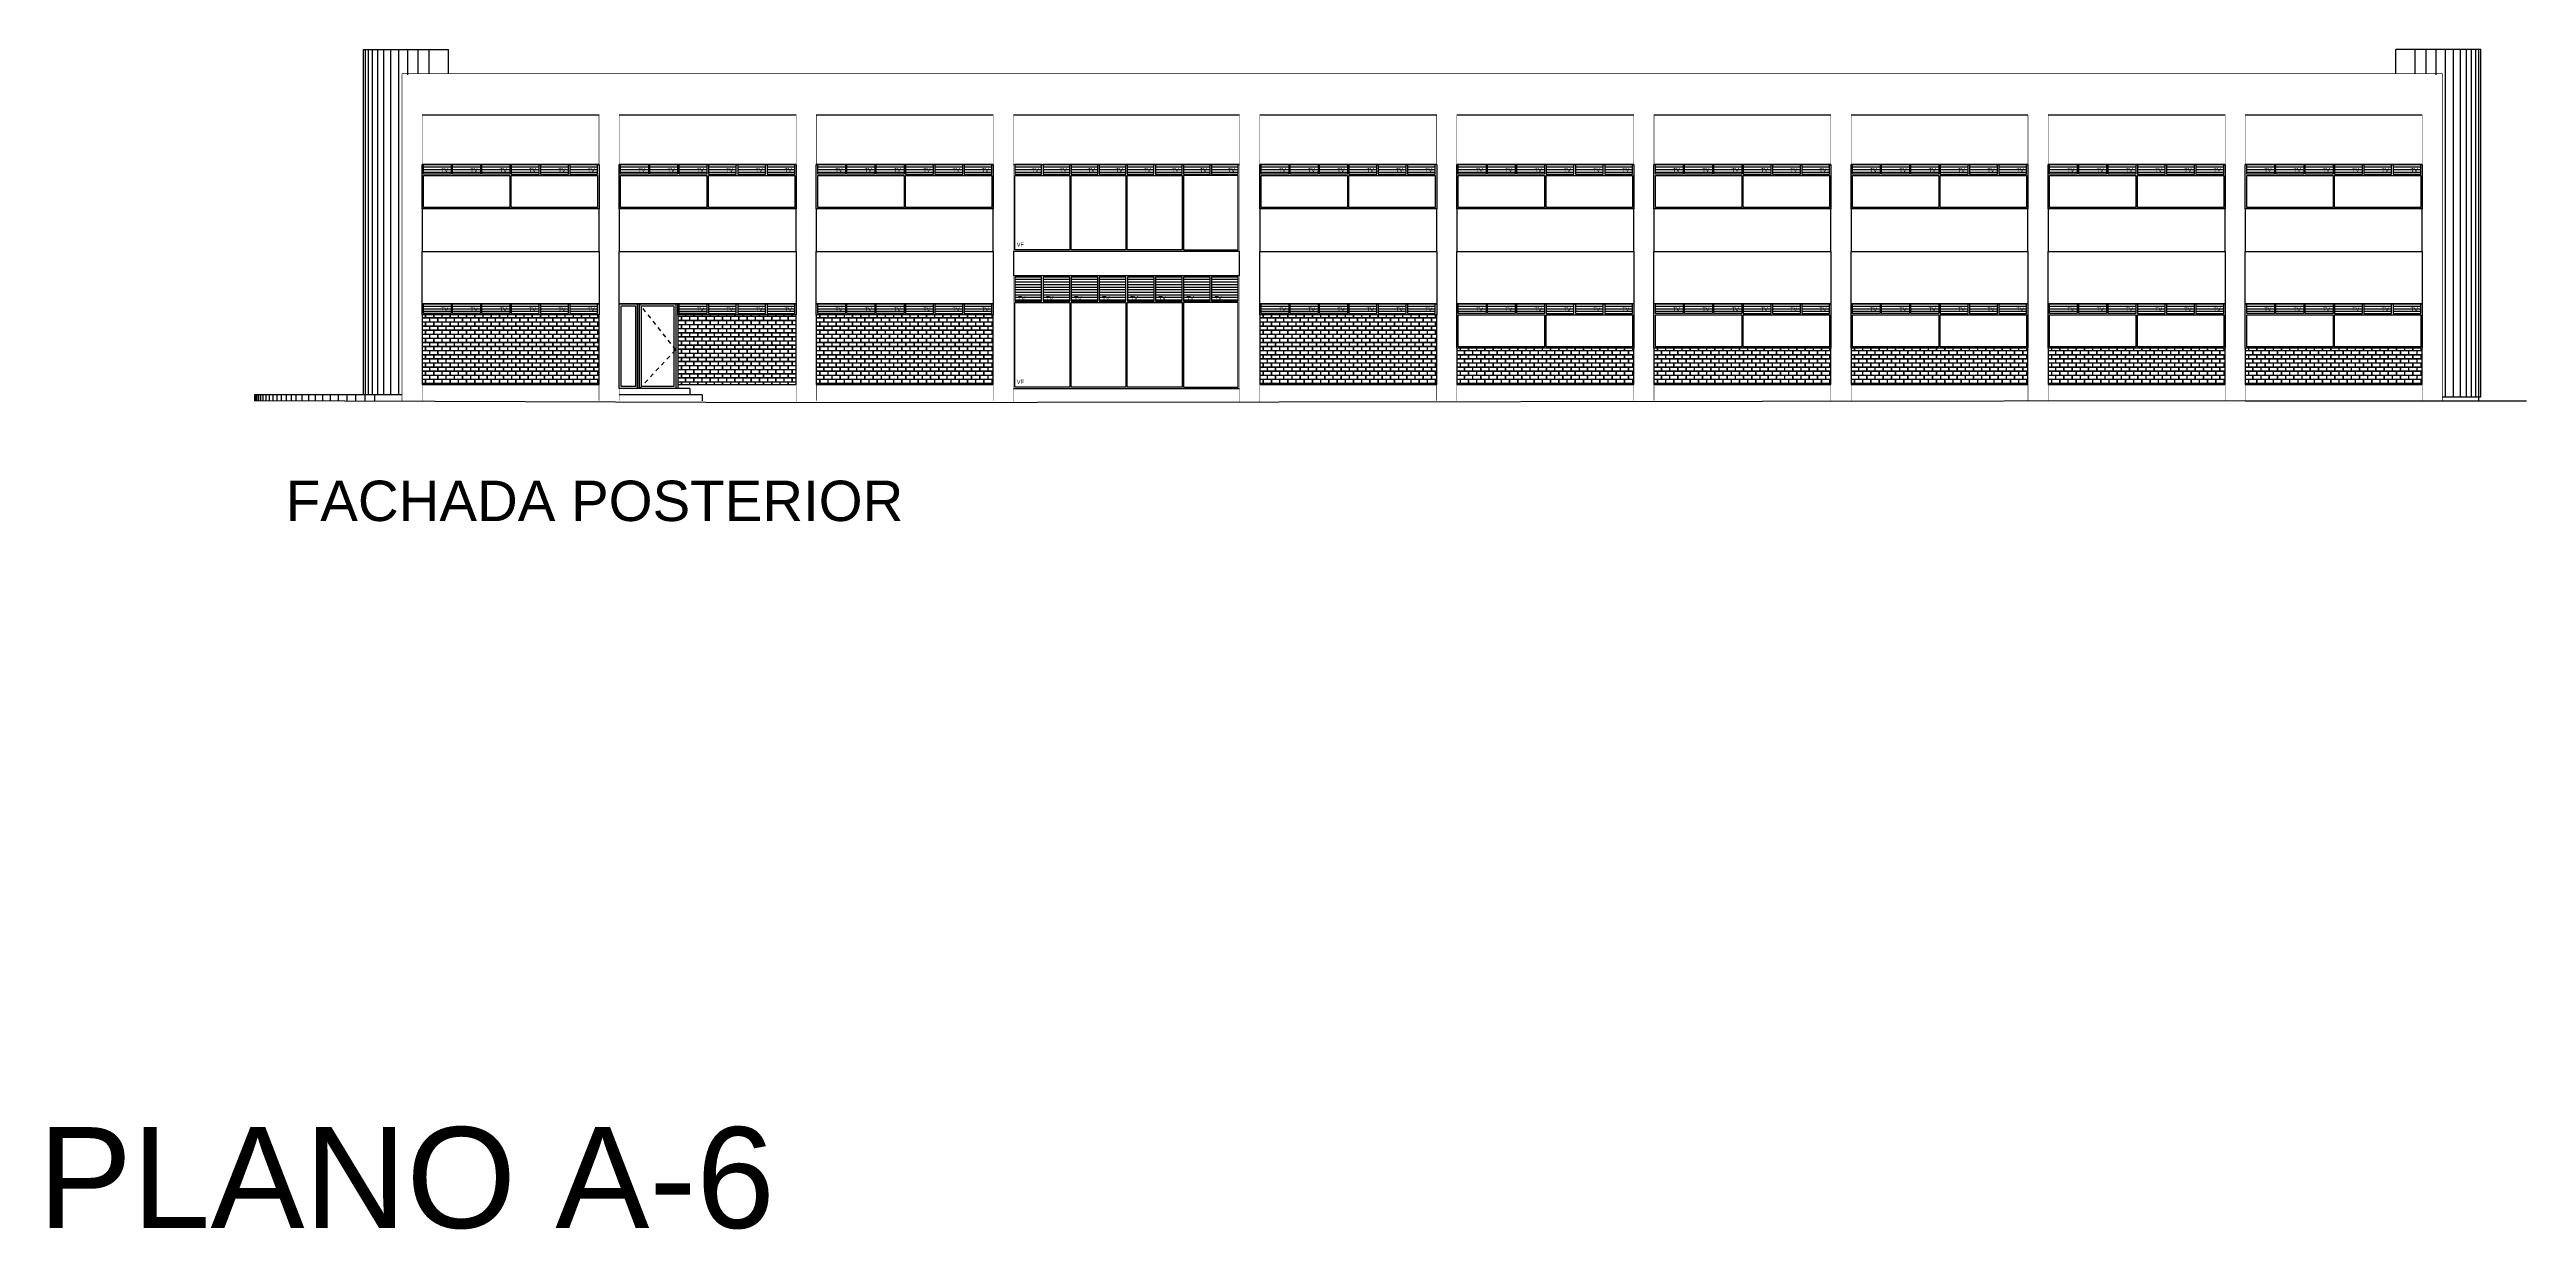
# Model space of a CAD drawing. Header units: millimetres. Extents: x 116 to 181, y 20 to 228.
# Drawn here: x 116.4 to 177.8, y 20.1 to 49.3 of the extents above; entities that cross this region are included whole.
import ezdxf

# ---------------------------------------------------------------- set-up
doc = ezdxf.new("R2010")
doc.units = ezdxf.units.MM
doc.header["$LTSCALE"] = 0.015
doc.header["$MEASUREMENT"] = 0
doc.linetypes.add('DASHED2', pattern=[9.525, 6.35, -3.175])
for name, color, linetype in [('CANCELERIA', 7, 'Continuous'), ('EJES', 7, 'Continuous'), ('MURO_COMUN', 7, 'Continuous'), ('MURO_TABIQUE_EXT', 7, 'Continuous'), ('PISOS', 7, 'Continuous'), ('TEXTO', 7, 'Continuous')]:
    doc.layers.add(name, color=color, linetype=linetype)
doc.styles.get("Standard").update_dxf_attribs({"font": 'arial.ttf'})
doc.styles.add('style1', font='swiss.ttf')

msp = doc.modelspace()

# ---------------------------------------------------------------- hatches: boundary and pattern name
at = {"layer": 'CANCELERIA', "linetype": 'Continuous'}
h = msp.add_hatch(dxfattribs=at)
h.set_pattern_fill('ANSI31', color=5, scale=0.02, angle=135, style=0)
h.set_pattern_definition([(7e-15, (255.685336, -23.412654), (7e-18, -0.0635), [])])
h.paths.add_polyline_path([(129.9977, 46.1957), (129.9977, 46.4307), (129.3118, 46.4307), (129.3118, 46.1957)])
h.paths.add_polyline_path([(129.2768, 46.1957), (129.2768, 46.4307), (128.586, 46.4307), (128.586, 46.1957)])
h.paths.add_polyline_path([(128.551, 46.1957), (128.551, 46.4307), (127.8602, 46.4307), (127.8602, 46.1957)])
h.paths.add_polyline_path([(127.8252, 46.1957), (127.8252, 46.4307), (127.1343, 46.4307), (127.1343, 46.1957)])
h.paths.add_polyline_path([(127.0993, 46.1957), (127.0993, 46.4307), (126.4085, 46.4307), (126.4085, 46.1957)])
h.paths.add_polyline_path([(125.6877, 46.4307), (125.6877, 46.1957), (126.3735, 46.1957), (126.3735, 46.4307)])
h = msp.add_hatch(dxfattribs=at)
h.set_pattern_fill('ANSI31', color=5, scale=0.02, angle=135, style=0)
h.set_pattern_definition([(7e-15, (260.565336, -23.412654), (7e-18, -0.0635), [])])
h.paths.add_polyline_path([(134.8777, 46.1957), (134.8777, 46.4307), (134.1918, 46.4307), (134.1918, 46.1957)])
h.paths.add_polyline_path([(134.1568, 46.1957), (134.1568, 46.4307), (133.466, 46.4307), (133.466, 46.1957)])
h.paths.add_polyline_path([(133.431, 46.1957), (133.431, 46.4307), (132.7402, 46.4307), (132.7402, 46.1957)])
h.paths.add_polyline_path([(132.7052, 46.1957), (132.7052, 46.4307), (132.0143, 46.4307), (132.0143, 46.1957)])
h.paths.add_polyline_path([(131.9793, 46.1957), (131.9793, 46.4307), (131.2885, 46.4307), (131.2885, 46.1957)])
h.paths.add_polyline_path([(130.5677, 46.4307), (130.5677, 46.1957), (131.2535, 46.1957), (131.2535, 46.4307)])
h = msp.add_hatch(dxfattribs=at)
h.set_pattern_fill('ANSI31', color=5, scale=0.02, angle=135, style=0)
h.set_pattern_definition([(7e-15, (265.445336, -23.412654), (7e-18, -0.0635), [])])
h.paths.add_polyline_path([(139.7577, 46.1957), (139.7577, 46.4307), (139.0718, 46.4307), (139.0718, 46.1957)])
h.paths.add_polyline_path([(139.0368, 46.1957), (139.0368, 46.4307), (138.346, 46.4307), (138.346, 46.1957)])
h.paths.add_polyline_path([(138.311, 46.1957), (138.311, 46.4307), (137.6202, 46.4307), (137.6202, 46.1957)])
h.paths.add_polyline_path([(137.5852, 46.1957), (137.5852, 46.4307), (136.8943, 46.4307), (136.8943, 46.1957)])
h.paths.add_polyline_path([(136.8593, 46.1957), (136.8593, 46.4307), (136.1685, 46.4307), (136.1685, 46.1957)])
h.paths.add_polyline_path([(135.4477, 46.4307), (135.4477, 46.1957), (136.1335, 46.1957), (136.1335, 46.4307)])
h = msp.add_hatch(dxfattribs=at)
h.set_pattern_fill('ANSI31', color=5, scale=0.02, angle=135, style=0)
h.set_pattern_definition([(7e-15, (276.425336, -23.412654), (7e-18, -0.0635), [])])
h.paths.add_polyline_path([(150.7377, 46.1957), (150.7377, 46.4307), (150.0518, 46.4307), (150.0518, 46.1957)])
h.paths.add_polyline_path([(150.0168, 46.1957), (150.0168, 46.4307), (149.326, 46.4307), (149.326, 46.1957)])
h.paths.add_polyline_path([(149.291, 46.1957), (149.291, 46.4307), (148.6002, 46.4307), (148.6002, 46.1957)])
h.paths.add_polyline_path([(148.5652, 46.1957), (148.5652, 46.4307), (147.8743, 46.4307), (147.8743, 46.1957)])
h.paths.add_polyline_path([(147.8393, 46.1957), (147.8393, 46.4307), (147.1485, 46.4307), (147.1485, 46.1957)])
h.paths.add_polyline_path([(146.4277, 46.4307), (146.4277, 46.1957), (147.1135, 46.1957), (147.1135, 46.4307)])
h = msp.add_hatch(dxfattribs=at)
h.set_pattern_fill('ANSI31', color=5, scale=0.02, angle=135, style=0)
h.set_pattern_definition([(7e-15, (281.305336, -23.412654), (7e-18, -0.0635), [])])
h.paths.add_polyline_path([(155.6177, 46.1957), (155.6177, 46.4307), (154.9318, 46.4307), (154.9318, 46.1957)])
h.paths.add_polyline_path([(154.8968, 46.1957), (154.8968, 46.4307), (154.206, 46.4307), (154.206, 46.1957)])
h.paths.add_polyline_path([(154.171, 46.1957), (154.171, 46.4307), (153.4802, 46.4307), (153.4802, 46.1957)])
h.paths.add_polyline_path([(153.4452, 46.1957), (153.4452, 46.4307), (152.7543, 46.4307), (152.7543, 46.1957)])
h.paths.add_polyline_path([(152.7193, 46.1957), (152.7193, 46.4307), (152.0285, 46.4307), (152.0285, 46.1957)])
h.paths.add_polyline_path([(151.3077, 46.4307), (151.3077, 46.1957), (151.9935, 46.1957), (151.9935, 46.4307)])
h = msp.add_hatch(dxfattribs=at)
h.set_pattern_fill('ANSI31', color=5, scale=0.02, angle=135, style=0)
h.set_pattern_definition([(7e-15, (286.185336, -23.412654), (7e-18, -0.0635), [])])
h.paths.add_polyline_path([(160.4977, 46.1957), (160.4977, 46.4307), (159.8118, 46.4307), (159.8118, 46.1957)])
h.paths.add_polyline_path([(159.7768, 46.1957), (159.7768, 46.4307), (159.086, 46.4307), (159.086, 46.1957)])
h.paths.add_polyline_path([(159.051, 46.1957), (159.051, 46.4307), (158.3602, 46.4307), (158.3602, 46.1957)])
h.paths.add_polyline_path([(158.3252, 46.1957), (158.3252, 46.4307), (157.6343, 46.4307), (157.6343, 46.1957)])
h.paths.add_polyline_path([(157.5993, 46.1957), (157.5993, 46.4307), (156.9085, 46.4307), (156.9085, 46.1957)])
h.paths.add_polyline_path([(156.1877, 46.4307), (156.1877, 46.1957), (156.8735, 46.1957), (156.8735, 46.4307)])
h = msp.add_hatch(dxfattribs=at)
h.set_pattern_fill('ANSI31', color=5, scale=0.02, angle=135, style=0)
h.set_pattern_definition([(7e-15, (291.065336, -23.412654), (7e-18, -0.0635), [])])
h.paths.add_polyline_path([(165.3777, 46.1957), (165.3777, 46.4307), (164.6918, 46.4307), (164.6918, 46.1957)])
h.paths.add_polyline_path([(164.6568, 46.1957), (164.6568, 46.4307), (163.966, 46.4307), (163.966, 46.1957)])
h.paths.add_polyline_path([(163.931, 46.1957), (163.931, 46.4307), (163.2402, 46.4307), (163.2402, 46.1957)])
h.paths.add_polyline_path([(163.2052, 46.1957), (163.2052, 46.4307), (162.5143, 46.4307), (162.5143, 46.1957)])
h.paths.add_polyline_path([(162.4793, 46.1957), (162.4793, 46.4307), (161.7885, 46.4307), (161.7885, 46.1957)])
h.paths.add_polyline_path([(161.0677, 46.4307), (161.0677, 46.1957), (161.7535, 46.1957), (161.7535, 46.4307)])
h = msp.add_hatch(dxfattribs=at)
h.set_pattern_fill('ANSI31', color=5, scale=0.02, angle=135, style=0)
h.set_pattern_definition([(7e-15, (295.945336, -23.412654), (7e-18, -0.0635), [])])
h.paths.add_polyline_path([(170.2577, 46.1957), (170.2577, 46.4307), (169.5718, 46.4307), (169.5718, 46.1957)])
h.paths.add_polyline_path([(169.5368, 46.1957), (169.5368, 46.4307), (168.846, 46.4307), (168.846, 46.1957)])
h.paths.add_polyline_path([(168.811, 46.1957), (168.811, 46.4307), (168.1202, 46.4307), (168.1202, 46.1957)])
h.paths.add_polyline_path([(168.0852, 46.1957), (168.0852, 46.4307), (167.3943, 46.4307), (167.3943, 46.1957)])
h.paths.add_polyline_path([(167.3593, 46.1957), (167.3593, 46.4307), (166.6685, 46.4307), (166.6685, 46.1957)])
h.paths.add_polyline_path([(165.9477, 46.4307), (165.9477, 46.1957), (166.6335, 46.1957), (166.6335, 46.4307)])
h = msp.add_hatch(dxfattribs=at)
h.set_pattern_fill('ANSI31', color=5, scale=0.02, angle=135, style=0)
h.set_pattern_definition([(7e-15, (300.825336, -23.412654), (7e-18, -0.0635), [])])
h.paths.add_polyline_path([(175.1377, 46.1957), (175.1377, 46.4307), (174.4518, 46.4307), (174.4518, 46.1957)])
h.paths.add_polyline_path([(174.4168, 46.1957), (174.4168, 46.4307), (173.726, 46.4307), (173.726, 46.1957)])
h.paths.add_polyline_path([(173.691, 46.1957), (173.691, 46.4307), (173.0002, 46.4307), (173.0002, 46.1957)])
h.paths.add_polyline_path([(172.9652, 46.1957), (172.9652, 46.4307), (172.2743, 46.4307), (172.2743, 46.1957)])
h.paths.add_polyline_path([(172.2393, 46.1957), (172.2393, 46.4307), (171.5485, 46.4307), (171.5485, 46.1957)])
h.paths.add_polyline_path([(170.8277, 46.4307), (170.8277, 46.1957), (171.5135, 46.1957), (171.5135, 46.4307)])
h = msp.add_hatch(dxfattribs=at)
h.set_pattern_fill('ANSI31', color=5, scale=0.02, angle=135, style=0)
h.set_pattern_definition([(7e-15, (255.685336, -26.862654), (7e-18, -0.0635), [])])
h.paths.add_polyline_path([(129.9977, 42.7457), (129.9977, 42.9807), (129.3118, 42.9807), (129.3118, 42.7457)])
h.paths.add_polyline_path([(129.2768, 42.7457), (129.2768, 42.9807), (128.586, 42.9807), (128.586, 42.7457)])
h.paths.add_polyline_path([(128.551, 42.7457), (128.551, 42.9807), (127.8602, 42.9807), (127.8602, 42.7457)])
h.paths.add_polyline_path([(127.8252, 42.7457), (127.8252, 42.9807), (127.1343, 42.9807), (127.1343, 42.7457)])
h.paths.add_polyline_path([(127.0993, 42.7457), (127.0993, 42.9807), (126.4085, 42.9807), (126.4085, 42.7457)])
h.paths.add_polyline_path([(125.6877, 42.9807), (125.6877, 42.7457), (126.3735, 42.7457), (126.3735, 42.9807)])
h = msp.add_hatch(dxfattribs=at)
h.set_pattern_fill('ANSI31', color=5, scale=0.02, angle=135, style=0)
h.set_pattern_definition([(7e-15, (265.445336, -26.862654), (7e-18, -0.0635), [])])
h.paths.add_polyline_path([(139.7577, 42.7457), (139.7577, 42.9807), (139.0718, 42.9807), (139.0718, 42.7457)])
h.paths.add_polyline_path([(139.0368, 42.7457), (139.0368, 42.9807), (138.346, 42.9807), (138.346, 42.7457)])
h.paths.add_polyline_path([(138.311, 42.7457), (138.311, 42.9807), (137.6202, 42.9807), (137.6202, 42.7457)])
h.paths.add_polyline_path([(137.5852, 42.7457), (137.5852, 42.9807), (136.8943, 42.9807), (136.8943, 42.7457)])
h.paths.add_polyline_path([(136.8593, 42.7457), (136.8593, 42.9807), (136.1685, 42.9807), (136.1685, 42.7457)])
h.paths.add_polyline_path([(135.4477, 42.9807), (135.4477, 42.7457), (136.1335, 42.7457), (136.1335, 42.9807)])
h = msp.add_hatch(dxfattribs=at)
h.set_pattern_fill('ANSI31', color=5, scale=0.02, angle=135, style=0)
h.set_pattern_definition([(7e-15, (276.425336, -26.862654), (7e-18, -0.0635), [])])
h.paths.add_polyline_path([(150.7377, 42.7457), (150.7377, 42.9807), (150.0518, 42.9807), (150.0518, 42.7457)])
h.paths.add_polyline_path([(150.0168, 42.7457), (150.0168, 42.9807), (149.326, 42.9807), (149.326, 42.7457)])
h.paths.add_polyline_path([(149.291, 42.7457), (149.291, 42.9807), (148.6002, 42.9807), (148.6002, 42.7457)])
h.paths.add_polyline_path([(148.5652, 42.7457), (148.5652, 42.9807), (147.8743, 42.9807), (147.8743, 42.7457)])
h.paths.add_polyline_path([(147.8393, 42.7457), (147.8393, 42.9807), (147.1485, 42.9807), (147.1485, 42.7457)])
h.paths.add_polyline_path([(146.4277, 42.9807), (146.4277, 42.7457), (147.1135, 42.7457), (147.1135, 42.9807)])
h = msp.add_hatch(dxfattribs=at)
h.set_pattern_fill('ANSI31', color=5, scale=0.02, angle=135, style=0)
h.set_pattern_definition([(7e-15, (281.305336, -26.862654), (7e-18, -0.0635), [])])
h.paths.add_polyline_path([(155.6177, 42.7457), (155.6177, 42.9807), (154.9318, 42.9807), (154.9318, 42.7457)])
h.paths.add_polyline_path([(154.8968, 42.7457), (154.8968, 42.9807), (154.206, 42.9807), (154.206, 42.7457)])
h.paths.add_polyline_path([(154.171, 42.7457), (154.171, 42.9807), (153.4802, 42.9807), (153.4802, 42.7457)])
h.paths.add_polyline_path([(153.4452, 42.7457), (153.4452, 42.9807), (152.7543, 42.9807), (152.7543, 42.7457)])
h.paths.add_polyline_path([(152.7193, 42.7457), (152.7193, 42.9807), (152.0285, 42.9807), (152.0285, 42.7457)])
h.paths.add_polyline_path([(151.3077, 42.9807), (151.3077, 42.7457), (151.9935, 42.7457), (151.9935, 42.9807)])
h = msp.add_hatch(dxfattribs=at)
h.set_pattern_fill('ANSI31', color=5, scale=0.02, angle=135, style=0)
h.set_pattern_definition([(7e-15, (286.185336, -26.862654), (7e-18, -0.0635), [])])
h.paths.add_polyline_path([(160.4977, 42.7457), (160.4977, 42.9807), (159.8118, 42.9807), (159.8118, 42.7457)])
h.paths.add_polyline_path([(159.7768, 42.7457), (159.7768, 42.9807), (159.086, 42.9807), (159.086, 42.7457)])
h.paths.add_polyline_path([(159.051, 42.7457), (159.051, 42.9807), (158.3602, 42.9807), (158.3602, 42.7457)])
h.paths.add_polyline_path([(158.3252, 42.7457), (158.3252, 42.9807), (157.6343, 42.9807), (157.6343, 42.7457)])
h.paths.add_polyline_path([(157.5993, 42.7457), (157.5993, 42.9807), (156.9085, 42.9807), (156.9085, 42.7457)])
h.paths.add_polyline_path([(156.1877, 42.9807), (156.1877, 42.7457), (156.8735, 42.7457), (156.8735, 42.9807)])
h = msp.add_hatch(dxfattribs=at)
h.set_pattern_fill('ANSI31', color=5, scale=0.02, angle=135, style=0)
h.set_pattern_definition([(7e-15, (291.065336, -26.862654), (7e-18, -0.0635), [])])
h.paths.add_polyline_path([(165.3777, 42.7457), (165.3777, 42.9807), (164.6918, 42.9807), (164.6918, 42.7457)])
h.paths.add_polyline_path([(164.6568, 42.7457), (164.6568, 42.9807), (163.966, 42.9807), (163.966, 42.7457)])
h.paths.add_polyline_path([(163.931, 42.7457), (163.931, 42.9807), (163.2402, 42.9807), (163.2402, 42.7457)])
h.paths.add_polyline_path([(163.2052, 42.7457), (163.2052, 42.9807), (162.5143, 42.9807), (162.5143, 42.7457)])
h.paths.add_polyline_path([(162.4793, 42.7457), (162.4793, 42.9807), (161.7885, 42.9807), (161.7885, 42.7457)])
h.paths.add_polyline_path([(161.0677, 42.9807), (161.0677, 42.7457), (161.7535, 42.7457), (161.7535, 42.9807)])
h = msp.add_hatch(dxfattribs=at)
h.set_pattern_fill('ANSI31', color=5, scale=0.02, angle=135, style=0)
h.set_pattern_definition([(7e-15, (295.945336, -26.862654), (7e-18, -0.0635), [])])
h.paths.add_polyline_path([(170.2577, 42.7457), (170.2577, 42.9807), (169.5718, 42.9807), (169.5718, 42.7457)])
h.paths.add_polyline_path([(169.5368, 42.7457), (169.5368, 42.9807), (168.846, 42.9807), (168.846, 42.7457)])
h.paths.add_polyline_path([(168.811, 42.7457), (168.811, 42.9807), (168.1202, 42.9807), (168.1202, 42.7457)])
h.paths.add_polyline_path([(168.0852, 42.7457), (168.0852, 42.9807), (167.3943, 42.9807), (167.3943, 42.7457)])
h.paths.add_polyline_path([(167.3593, 42.7457), (167.3593, 42.9807), (166.6685, 42.9807), (166.6685, 42.7457)])
h.paths.add_polyline_path([(165.9477, 42.9807), (165.9477, 42.7457), (166.6335, 42.7457), (166.6335, 42.9807)])
h = msp.add_hatch(dxfattribs=at)
h.set_pattern_fill('ANSI31', color=5, scale=0.02, angle=135, style=0)
h.set_pattern_definition([(7e-15, (300.825336, -26.862654), (7e-18, -0.0635), [])])
h.paths.add_polyline_path([(175.1377, 42.7457), (175.1377, 42.9807), (174.4518, 42.9807), (174.4518, 42.7457)])
h.paths.add_polyline_path([(174.4168, 42.7457), (174.4168, 42.9807), (173.726, 42.9807), (173.726, 42.7457)])
h.paths.add_polyline_path([(173.691, 42.7457), (173.691, 42.9807), (173.0002, 42.9807), (173.0002, 42.7457)])
h.paths.add_polyline_path([(172.9652, 42.7457), (172.9652, 42.9807), (172.2743, 42.9807), (172.2743, 42.7457)])
h.paths.add_polyline_path([(172.2393, 42.7457), (172.2393, 42.9807), (171.5485, 42.9807), (171.5485, 42.7457)])
h.paths.add_polyline_path([(170.8277, 42.9807), (170.8277, 42.7457), (171.5135, 42.7457), (171.5135, 42.9807)])
at = {"layer": 'MURO_TABIQUE_EXT', "linetype": 'Continuous'}
h = msp.add_hatch(dxfattribs=at)
h.set_pattern_fill('AR-B816C', color=30, scale=0.0005, style=0)
h.set_pattern_definition([(180, (255.68534, -23.41265), (-0.1016, 0.1016), [0.1984375, -0.0047625]), (180, (255.78694, -23.40789), (-0.1016, 0.1016), [0.1984375, -0.0047625]), (90, (255.68534, -23.41265), (0.1016, 0.1016), [-0.1063625, 0.0968375]), (90, (255.6901, -23.41265), (0.1016, 0.1016), [-0.1063625, 0.0968375])])
h.paths.add_polyline_path([(130.0327, 40.9807), (130.0327, 42.7107), (125.6527, 42.7107), (125.6527, 40.9807)])
h = msp.add_hatch(dxfattribs=at)
h.set_pattern_fill('AR-B816C', color=30, scale=0.0005, style=0)
h.set_pattern_definition([(0, (0, 0), (0.1016, 0.1016), [0.1984375, -0.0047625]), (0, (-0.1016, 0.00476), (0.1016, 0.1016), [0.1984375, -0.0047625]), (90, (0, 0), (-0.1016, 0.1016), [-0.1063625, 0.0968375]), (90, (-0.00476, 0), (-0.1016, 0.1016), [-0.1063625, 0.0968375])])
h.paths.add_polyline_path([(131.9827, 42.7107), (131.9827, 40.9807), (134.9127, 40.9807), (134.9127, 42.7107)])
h = msp.add_hatch(dxfattribs=at)
h.set_pattern_fill('AR-B816C', color=30, scale=0.0005, style=0)
h.set_pattern_definition([(180, (265.44534, -23.41265), (-0.1016, 0.1016), [0.1984375, -0.0047625]), (180, (265.54694, -23.40789), (-0.1016, 0.1016), [0.1984375, -0.0047625]), (90, (265.44534, -23.41265), (0.1016, 0.1016), [-0.1063625, 0.0968375]), (90, (265.4501, -23.41265), (0.1016, 0.1016), [-0.1063625, 0.0968375])])
h.paths.add_polyline_path([(139.7927, 40.9807), (139.7927, 42.7107), (135.4127, 42.7107), (135.4127, 40.9807)])
h = msp.add_hatch(dxfattribs=at)
h.set_pattern_fill('AR-B816C', color=30, scale=0.0005, style=0)
h.set_pattern_definition([(180, (276.42534, -23.41265), (-0.1016, 0.1016), [0.1984375, -0.0047625]), (180, (276.52694, -23.40789), (-0.1016, 0.1016), [0.1984375, -0.0047625]), (90, (276.42534, -23.41265), (0.1016, 0.1016), [-0.1063625, 0.0968375]), (90, (276.4301, -23.41265), (0.1016, 0.1016), [-0.1063625, 0.0968375])])
h.paths.add_polyline_path([(150.7727, 40.9807), (150.7727, 42.7107), (146.3927, 42.7107), (146.3927, 40.9807)])
h = msp.add_hatch(dxfattribs=at)
h.set_pattern_fill('AR-B816C', color=30, scale=0.0005, style=0)
h.set_pattern_definition([(180, (281.30534, -23.41265), (-0.1016, 0.1016), [0.1984375, -0.0047625]), (180, (281.40694, -23.40789), (-0.1016, 0.1016), [0.1984375, -0.0047625]), (90, (281.30534, -23.41265), (0.1016, 0.1016), [-0.1063625, 0.0968375]), (90, (281.3101, -23.41265), (0.1016, 0.1016), [-0.1063625, 0.0968375])])
h.paths.add_polyline_path([(151.2727, 41.8807), (151.2727, 40.9807), (155.6527, 40.9807), (155.6527, 41.8807)])
h = msp.add_hatch(dxfattribs=at)
h.set_pattern_fill('AR-B816C', color=30, scale=0.0005, style=0)
h.set_pattern_definition([(180, (286.18534, -23.41265), (-0.1016, 0.1016), [0.1984375, -0.0047625]), (180, (286.28694, -23.40789), (-0.1016, 0.1016), [0.1984375, -0.0047625]), (90, (286.18534, -23.41265), (0.1016, 0.1016), [-0.1063625, 0.0968375]), (90, (286.1901, -23.41265), (0.1016, 0.1016), [-0.1063625, 0.0968375])])
h.paths.add_polyline_path([(156.1527, 41.8807), (156.1527, 40.9807), (160.5327, 40.9807), (160.5327, 41.8807)])
h = msp.add_hatch(dxfattribs=at)
h.set_pattern_fill('AR-B816C', color=30, scale=0.0005, style=0)
h.set_pattern_definition([(180, (291.06534, -23.41265), (-0.1016, 0.1016), [0.1984375, -0.0047625]), (180, (291.16694, -23.40789), (-0.1016, 0.1016), [0.1984375, -0.0047625]), (90, (291.06534, -23.41265), (0.1016, 0.1016), [-0.1063625, 0.0968375]), (90, (291.0701, -23.41265), (0.1016, 0.1016), [-0.1063625, 0.0968375])])
h.paths.add_polyline_path([(161.0327, 41.8807), (161.0327, 40.9807), (165.4127, 40.9807), (165.4127, 41.8807)])
h = msp.add_hatch(dxfattribs=at)
h.set_pattern_fill('AR-B816C', color=30, scale=0.0005, style=0)
h.set_pattern_definition([(180, (295.94534, -23.41265), (-0.1016, 0.1016), [0.1984375, -0.0047625]), (180, (296.04694, -23.40789), (-0.1016, 0.1016), [0.1984375, -0.0047625]), (90, (295.94534, -23.41265), (0.1016, 0.1016), [-0.1063625, 0.0968375]), (90, (295.9501, -23.41265), (0.1016, 0.1016), [-0.1063625, 0.0968375])])
h.paths.add_polyline_path([(165.9127, 41.8807), (165.9127, 40.9807), (170.2927, 40.9807), (170.2927, 41.8807)])
h = msp.add_hatch(dxfattribs=at)
h.set_pattern_fill('AR-B816C', color=30, scale=0.0005, style=0)
h.set_pattern_definition([(180, (300.82534, -23.41265), (-0.1016, 0.1016), [0.1984375, -0.0047625]), (180, (300.92694, -23.40789), (-0.1016, 0.1016), [0.1984375, -0.0047625]), (90, (300.82534, -23.41265), (0.1016, 0.1016), [-0.1063625, 0.0968375]), (90, (300.8301, -23.41265), (0.1016, 0.1016), [-0.1063625, 0.0968375])])
h.paths.add_polyline_path([(170.7927, 41.8807), (170.7927, 40.9807), (175.1727, 40.9807), (175.1727, 41.8807)])

# ---------------------------------------------------------------- linework, layer by layer
at = {"color": 1, "linetype": 'Continuous'}
for p, q in [((124.2027, 40.7307), (124.2027, 49.2807)), ((124.2027, 49.2807), (126.3027, 49.2807)), ((124.2527, 40.7307), (124.2527, 49.2807)), ((124.3277, 40.7307), (124.3277, 49.2807)), ((124.4277, 40.7307), (124.4277, 49.2807)), ((124.5527, 40.7307), (124.5527, 49.2807)), ((124.7027, 40.7307), (124.7027, 49.2807)), ((124.8777, 40.7307), (124.8777, 49.2807)), ((125.0777, 40.7307), (125.0777, 49.2807)), ((125.3027, 48.6507), (125.3027, 49.2807)), ((125.5527, 48.6807), (125.5527, 49.2807)), ((125.8277, 48.6807), (125.8277, 49.2807)), ((126.3027, 48.6807), (126.3027, 49.2807)), ((174.5227, 48.6807), (174.5227, 49.2807)), ((176.6227, 49.2807), (174.5227, 49.2807)), ((174.9977, 48.6807), (174.9977, 49.2807)), ((175.2727, 48.6807), (175.2727, 49.2807)), ((175.5227, 48.6507), (175.5227, 49.2807)), ((175.7477, 40.6807), (175.7477, 49.2807)), ((175.9477, 40.6807), (175.9477, 49.2807)), ((176.1227, 40.6807), (176.1227, 49.2807)), ((176.2727, 40.6807), (176.2727, 49.2807)), ((176.3977, 40.6807), (176.3977, 49.2807)), ((176.4977, 40.6807), (176.4977, 49.2807)), ((176.5727, 40.6807), (176.5727, 49.2807)), ((176.6227, 40.6807), (176.6227, 49.2807)), ((175.6727, 40.6807), (176.6227, 40.6807)), ((176.5727, 40.5807), (176.5727, 40.6807))]:
    msp.add_line(p, q, dxfattribs=at)
at = {"color": 0, "linetype": 'Continuous'}
for p, q in [((130.0327, 47.6557), (125.6527, 47.6557)), ((134.9127, 47.6557), (130.5327, 47.6557)), ((139.7927, 47.6557), (135.4127, 47.6557)), ((145.8927, 47.6557), (140.2927, 47.6557)), ((150.7727, 47.6557), (146.3927, 47.6557)), ((155.6527, 47.6557), (151.2727, 47.6557)), ((160.5327, 47.6557), (156.1527, 47.6557)), ((165.4127, 47.6557), (161.0327, 47.6557)), ((170.2927, 47.6557), (165.9127, 47.6557)), ((175.1727, 47.6557), (170.7927, 47.6557)), ((130.0327, 46.4307), (125.6527, 46.4307)), ((134.9127, 46.4307), (130.5327, 46.4307)), ((139.7927, 46.4307), (135.4127, 46.4307)), ((140.2927, 46.4307), (145.8927, 46.4307)), ((145.8927, 46.4307), (141.5127, 46.4307)), ((150.7727, 46.4307), (146.3927, 46.4307)), ((155.6527, 46.4307), (151.2727, 46.4307)), ((160.5327, 46.4307), (156.1527, 46.4307)), ((165.4127, 46.4307), (161.0327, 46.4307)), ((170.2927, 46.4307), (165.9127, 46.4307)), ((175.1727, 46.4307), (170.7927, 46.4307)), ((125.1527, 40.7307), (121.5027, 40.7307)), ((132.2827, 40.8807), (130.5327, 40.8807)), ((132.5827, 40.7307), (130.5327, 40.7307))]:
    msp.add_line(p, q, dxfattribs=at)
at = {"color": 3, "linetype": 'Continuous'}
for p, q in [((121.5027, 40.7307), (121.5027, 40.5807)), ((121.5127, 40.7307), (121.5127, 40.5807)), ((121.5327, 40.7307), (121.5327, 40.5807)), ((121.5627, 40.7307), (121.5627, 40.5807)), ((121.6027, 40.7307), (121.6027, 40.5807)), ((121.6527, 40.7307), (121.6527, 40.5807)), ((121.7127, 40.7307), (121.7127, 40.5807)), ((121.7827, 40.7307), (121.7827, 40.5807)), ((121.8627, 40.7307), (121.8627, 40.5807)), ((121.9527, 40.7307), (121.9527, 40.5807)), ((122.0527, 40.7307), (122.0527, 40.5807)), ((122.1627, 40.7307), (122.1627, 40.5807)), ((122.2827, 40.7307), (122.2827, 40.5807)), ((122.4127, 40.7307), (122.4127, 40.5807)), ((122.5267, 40.7307), (122.5267, 40.5807)), ((122.6767, 40.7307), (122.6767, 40.5807)), ((122.8367, 40.7307), (122.8367, 40.5807)), ((123.0067, 40.7307), (123.0067, 40.5807)), ((123.1867, 40.7307), (123.1867, 40.5807)), ((123.3767, 40.7307), (123.3767, 40.5807)), ((123.5767, 40.7307), (123.5767, 40.5807)), ((123.7867, 40.7307), (123.7867, 40.5807)), ((124.0067, 40.7307), (124.0067, 40.5807)), ((124.2367, 40.7307), (124.2367, 40.5807)), ((124.4767, 40.7307), (124.4767, 40.5807))]:
    msp.add_line(p, q, dxfattribs=at)
at = {"color": 0, "linetype": 'Continuous'}
for points, const_width in [([(175.6727, 40.5807), (175.6727, 48.6807), (125.1527, 48.6807), (125.1527, 40.5807)], 0.015), ([(130.0327, 46.4307), (125.6527, 46.4307)], 0.01), ([(134.9127, 46.4307), (130.5327, 46.4307)], 0.01), ([(139.7927, 46.4307), (135.4127, 46.4307)], 0.01), ([(145.8927, 46.4307), (140.2927, 46.4307)], 0.01), ([(150.7727, 46.4307), (146.3927, 46.4307)], 0.01), ([(155.6527, 46.4307), (151.2727, 46.4307)], 0.01), ([(160.5327, 46.4307), (156.1527, 46.4307)], 0.01), ([(165.4127, 46.4307), (161.0327, 46.4307)], 0.01), ([(170.2927, 46.4307), (165.9127, 46.4307)], 0.01), ([(175.1727, 46.4307), (170.7927, 46.4307)], 0.01), ([(130.0327, 42.9807), (125.6527, 42.9807)], 0.01), ([(134.9127, 42.9807), (130.5327, 42.9807)], 0.01), ([(139.7927, 42.9807), (135.4127, 42.9807)], 0.01), ([(150.7727, 42.9807), (146.3927, 42.9807)], 0.01), ([(155.6527, 42.9807), (151.2727, 42.9807)], 0.01), ([(160.5327, 42.9807), (156.1527, 42.9807)], 0.01), ([(165.4127, 42.9807), (161.0327, 42.9807)], 0.01), ([(170.2927, 42.9807), (165.9127, 42.9807)], 0.01), ([(175.1727, 42.9807), (170.7927, 42.9807)], 0.01)]:
    msp.add_lwpolyline(points, dxfattribs=dict(at, const_width=const_width))
for points in [[(130.0327, 45.3307), (125.6527, 45.3307), (125.6527, 44.2807), (130.0327, 44.2807)], [(134.9127, 45.3307), (130.5327, 45.3307), (130.5327, 44.2807), (134.9127, 44.2807)], [(139.7927, 45.3307), (135.4127, 45.3307), (135.4127, 44.2807), (139.7927, 44.2807)], [(150.7727, 45.3307), (146.3927, 45.3307), (146.3927, 44.2807), (150.7727, 44.2807)], [(155.6527, 45.3307), (151.2727, 45.3307), (151.2727, 44.2807), (155.6527, 44.2807)], [(160.5327, 45.3307), (156.1527, 45.3307), (156.1527, 44.2807), (160.5327, 44.2807)], [(165.4127, 45.3307), (161.0327, 45.3307), (161.0327, 44.2807), (165.4127, 44.2807)], [(170.2927, 45.3307), (165.9127, 45.3307), (165.9127, 44.2807), (170.2927, 44.2807)], [(175.1727, 45.3307), (170.7927, 45.3307), (170.7927, 44.2807), (175.1727, 44.2807)], [(130.0327, 42.9807), (125.6527, 42.9807), (125.6527, 44.2807), (130.0327, 44.2807)], [(134.9127, 42.9807), (130.5327, 42.9807), (130.5327, 44.2807), (134.9127, 44.2807)], [(139.7927, 42.9807), (135.4127, 42.9807), (135.4127, 44.2807), (139.7927, 44.2807)], [(140.2927, 43.6807), (145.8927, 43.6807), (145.8927, 44.2807), (140.2927, 44.2807)], [(150.7727, 42.9807), (146.3927, 42.9807), (146.3927, 44.2807), (150.7727, 44.2807)], [(155.6527, 42.9807), (151.2727, 42.9807), (151.2727, 44.2807), (155.6527, 44.2807)], [(160.5327, 42.9807), (156.1527, 42.9807), (156.1527, 44.2807), (160.5327, 44.2807)], [(165.4127, 42.9807), (161.0327, 42.9807), (161.0327, 44.2807), (165.4127, 44.2807)], [(170.2927, 42.9807), (165.9127, 42.9807), (165.9127, 44.2807), (170.2927, 44.2807)], [(175.1727, 42.9807), (170.7927, 42.9807), (170.7927, 44.2807), (175.1727, 44.2807)], [(130.0327, 42.7107), (125.6527, 42.7107), (125.6527, 40.9807), (130.0327, 40.9807)], [(139.7927, 42.7107), (135.4127, 42.7107), (135.4127, 40.9807), (139.7927, 40.9807)], [(150.7727, 42.7107), (146.3927, 42.7107), (146.3927, 40.9807), (150.7727, 40.9807)], [(155.6527, 41.8807), (151.2727, 41.8807), (151.2727, 40.9807), (155.6527, 40.9807)], [(160.5327, 41.8807), (156.1527, 41.8807), (156.1527, 40.9807), (160.5327, 40.9807)], [(165.4127, 41.8807), (161.0327, 41.8807), (161.0327, 40.9807), (165.4127, 40.9807)], [(170.2927, 41.8807), (165.9127, 41.8807), (165.9127, 40.9807), (170.2927, 40.9807)], [(175.1727, 41.8807), (170.7927, 41.8807), (170.7927, 40.9807), (175.1727, 40.9807)]]:
    msp.add_lwpolyline(points, close=True, dxfattribs=at)
at = {"layer": 'CANCELERIA', "color": 0, "linetype": 'Continuous'}
for p, q in [((130.0327, 46.4307), (125.6527, 46.4307)), ((134.9127, 46.4307), (130.5327, 46.4307)), ((139.7927, 46.4307), (135.4127, 46.4307)), ((145.8927, 46.4307), (141.5127, 46.4307)), ((150.7727, 46.4307), (146.3927, 46.4307)), ((155.6527, 46.4307), (151.2727, 46.4307)), ((160.5327, 46.4307), (156.1527, 46.4307)), ((165.4127, 46.4307), (161.0327, 46.4307)), ((170.2927, 46.4307), (165.9127, 46.4307)), ((175.1727, 46.4307), (170.7927, 46.4307)), ((130.0327, 42.9807), (125.6527, 42.9807)), ((134.9127, 42.9807), (130.5327, 42.9807)), ((139.7927, 42.9807), (135.4127, 42.9807)), ((150.7727, 42.9807), (146.3927, 42.9807)), ((155.6527, 42.9807), (151.2727, 42.9807)), ((160.5327, 42.9807), (156.1527, 42.9807)), ((165.4127, 42.9807), (161.0327, 42.9807)), ((170.2927, 42.9807), (165.9127, 42.9807)), ((175.1727, 42.9807), (170.7927, 42.9807)), ((140.2927, 40.8807), (145.8927, 40.8807))]:
    msp.add_line(p, q, dxfattribs=at)
at = {"layer": 'CANCELERIA', "color": 5, "linetype": 'Continuous'}
for p, q in [((140.3302, 46.3738), (140.9905, 46.3738)), ((140.3302, 46.3103), (140.9905, 46.3103)), ((140.3302, 46.2468), (140.9905, 46.2468)), ((141.0255, 46.3738), (141.6858, 46.3738)), ((141.0255, 46.3103), (141.6858, 46.3103)), ((141.0255, 46.2468), (141.6858, 46.2468)), ((141.7208, 46.3738), (142.3811, 46.3738)), ((141.7208, 46.3103), (142.3811, 46.3103)), ((141.7208, 46.2468), (142.3811, 46.2468)), ((142.4161, 46.3738), (143.0764, 46.3738)), ((142.4161, 46.3103), (143.0764, 46.3103)), ((142.4161, 46.2468), (143.0764, 46.2468)), ((143.1114, 46.3738), (143.7717, 46.3738)), ((143.1114, 46.3103), (143.7717, 46.3103)), ((143.1114, 46.2468), (143.7717, 46.2468)), ((143.8067, 46.3738), (144.467, 46.3738)), ((143.8067, 46.3103), (144.467, 46.3103)), ((143.8067, 46.2468), (144.467, 46.2468)), ((144.502, 46.3738), (145.1624, 46.3738)), ((144.502, 46.3103), (145.1624, 46.3103)), ((144.502, 46.2468), (145.1624, 46.2468)), ((145.1974, 46.3738), (145.8577, 46.3738)), ((145.1974, 46.3103), (145.8577, 46.3103)), ((145.1974, 46.2468), (145.8577, 46.2468)), ((140.3302, 43.5888), (140.9905, 43.5888)), ((141.0255, 43.5888), (141.6858, 43.5888)), ((141.7208, 43.5888), (142.3811, 43.5888)), ((142.4161, 43.5888), (143.0764, 43.5888)), ((143.1139, 43.5888), (143.7742, 43.5888)), ((143.8092, 43.5888), (144.4695, 43.5888)), ((144.5045, 43.5888), (145.1649, 43.5888)), ((145.1999, 43.5888), (145.8602, 43.5888)), ((140.3302, 43.5253), (140.9905, 43.5253)), ((140.3302, 43.4618), (140.9905, 43.4618)), ((140.3302, 43.3983), (140.9905, 43.3983)), ((140.3302, 43.3348), (140.9905, 43.3348)), ((140.3302, 43.2713), (140.9905, 43.2713)), ((140.3302, 43.2078), (140.9905, 43.2078)), ((140.3302, 43.1443), (140.9905, 43.1443)), ((140.3302, 43.0808), (140.9905, 43.0808)), ((141.0255, 43.5253), (141.6858, 43.5253)), ((141.0255, 43.4618), (141.6858, 43.4618)), ((141.0255, 43.3983), (141.6858, 43.3983)), ((141.0255, 43.3348), (141.6858, 43.3348)), ((141.0255, 43.2713), (141.6858, 43.2713)), ((141.0255, 43.2078), (141.6858, 43.2078)), ((141.0255, 43.1443), (141.6858, 43.1443)), ((141.0255, 43.0808), (141.6858, 43.0808)), ((141.7208, 43.5253), (142.3811, 43.5253)), ((141.7208, 43.4618), (142.3811, 43.4618)), ((141.7208, 43.3983), (142.3811, 43.3983)), ((141.7208, 43.3348), (142.3811, 43.3348)), ((141.7208, 43.2713), (142.3811, 43.2713)), ((141.7208, 43.2078), (142.3811, 43.2078)), ((141.7208, 43.1443), (142.3811, 43.1443)), ((141.7208, 43.0808), (142.3811, 43.0808)), ((142.4161, 43.5253), (143.0764, 43.5253)), ((142.4161, 43.4618), (143.0764, 43.4618)), ((142.4161, 43.3983), (143.0764, 43.3983)), ((142.4161, 43.3348), (143.0764, 43.3348)), ((142.4161, 43.2713), (143.0764, 43.2713)), ((142.4161, 43.2078), (143.0764, 43.2078)), ((142.4161, 43.1443), (143.0764, 43.1443)), ((142.4161, 43.0808), (143.0764, 43.0808)), ((143.1139, 43.5253), (143.7742, 43.5253)), ((143.1139, 43.4618), (143.7742, 43.4618)), ((143.1139, 43.3983), (143.7742, 43.3983)), ((143.1139, 43.3348), (143.7742, 43.3348)), ((143.1139, 43.2713), (143.7742, 43.2713)), ((143.1139, 43.2078), (143.7742, 43.2078)), ((143.1139, 43.1443), (143.7742, 43.1443)), ((143.1139, 43.0808), (143.7742, 43.0808)), ((143.8092, 43.5253), (144.4695, 43.5253)), ((143.8092, 43.4618), (144.4695, 43.4618)), ((143.8092, 43.3983), (144.4695, 43.3983)), ((143.8092, 43.3348), (144.4695, 43.3348)), ((143.8092, 43.2713), (144.4695, 43.2713)), ((143.8092, 43.2078), (144.4695, 43.2078)), ((143.8092, 43.1443), (144.4695, 43.1443)), ((143.8092, 43.0808), (144.4695, 43.0808)), ((144.5045, 43.5253), (145.1649, 43.5253)), ((144.5045, 43.4618), (145.1649, 43.4618)), ((144.5045, 43.3983), (145.1649, 43.3983)), ((144.5045, 43.3348), (145.1649, 43.3348)), ((144.5045, 43.2713), (145.1649, 43.2713)), ((144.5045, 43.2078), (145.1649, 43.2078)), ((144.5045, 43.1443), (145.1649, 43.1443)), ((144.5045, 43.0808), (145.1649, 43.0808)), ((145.1999, 43.5253), (145.8602, 43.5253)), ((145.1999, 43.4618), (145.8602, 43.4618)), ((145.1999, 43.3983), (145.8602, 43.3983)), ((145.1999, 43.3348), (145.8602, 43.3348)), ((145.1999, 43.2713), (145.8602, 43.2713)), ((145.1999, 43.2078), (145.8602, 43.2078)), ((145.1999, 43.1443), (145.8602, 43.1443)), ((145.1999, 43.0808), (145.8602, 43.0808)), ((132.0143, 42.9238), (132.7052, 42.9238)), ((132.0143, 42.8603), (132.7052, 42.8603)), ((132.0143, 42.7968), (132.7052, 42.7968)), ((132.7402, 42.9238), (133.431, 42.9238)), ((132.7402, 42.8603), (133.431, 42.8603)), ((132.7402, 42.7968), (133.431, 42.7968)), ((133.466, 42.9238), (134.1568, 42.9238)), ((133.466, 42.8603), (134.1568, 42.8603)), ((133.466, 42.7968), (134.1568, 42.7968)), ((134.1918, 42.9238), (134.8777, 42.9238)), ((134.1918, 42.8603), (134.8777, 42.8603)), ((134.1918, 42.7968), (134.8777, 42.7968))]:
    msp.add_line(p, q, dxfattribs=at)
at = {"layer": 'CANCELERIA', "linetype": 'DASHED2'}
for p, q in [((131.9327, 41.8457), (131.0327, 42.9807)), ((131.0327, 40.8807), (131.9327, 41.8457))]:
    msp.add_line(p, q, dxfattribs=at)
at = {"layer": 'CANCELERIA', "color": 6, "linetype": 'Continuous'}
for points in [[(125.6527, 46.4307), (130.0327, 46.4307), (130.0327, 45.3307), (125.6527, 45.3307)], [(126.3735, 46.1957), (125.6877, 46.1957), (125.6877, 46.4307), (126.3735, 46.4307)], [(127.8252, 45.3657), (125.6877, 45.3657), (125.6877, 46.1607), (127.8252, 46.1607)], [(127.0993, 46.1957), (126.4085, 46.1957), (126.4085, 46.4307), (127.0993, 46.4307)], [(127.8252, 46.1957), (127.1343, 46.1957), (127.1343, 46.4307), (127.8252, 46.4307)], [(127.8602, 46.1957), (128.551, 46.1957), (128.551, 46.4307), (127.8602, 46.4307)], [(127.8602, 46.1607), (129.9977, 46.1607), (129.9977, 45.3657), (127.8602, 45.3657)], [(128.586, 46.1957), (129.2768, 46.1957), (129.2768, 46.4307), (128.586, 46.4307)], [(129.3118, 46.1957), (129.9977, 46.1957), (129.9977, 46.4307), (129.3118, 46.4307)], [(130.5327, 46.4307), (134.9127, 46.4307), (134.9127, 45.3307), (130.5327, 45.3307)], [(131.2535, 46.1957), (130.5677, 46.1957), (130.5677, 46.4307), (131.2535, 46.4307)], [(132.7052, 45.3657), (130.5677, 45.3657), (130.5677, 46.1607), (132.7052, 46.1607)], [(131.9793, 46.1957), (131.2885, 46.1957), (131.2885, 46.4307), (131.9793, 46.4307)], [(132.7052, 46.1957), (132.0143, 46.1957), (132.0143, 46.4307), (132.7052, 46.4307)], [(132.7402, 46.1957), (133.431, 46.1957), (133.431, 46.4307), (132.7402, 46.4307)], [(132.7402, 46.1607), (134.8777, 46.1607), (134.8777, 45.3657), (132.7402, 45.3657)], [(133.466, 46.1957), (134.1568, 46.1957), (134.1568, 46.4307), (133.466, 46.4307)], [(134.1918, 46.1957), (134.8777, 46.1957), (134.8777, 46.4307), (134.1918, 46.4307)], [(135.4127, 46.4307), (139.7927, 46.4307), (139.7927, 45.3307), (135.4127, 45.3307)], [(136.1335, 46.1957), (135.4477, 46.1957), (135.4477, 46.4307), (136.1335, 46.4307)], [(137.5852, 45.3657), (135.4477, 45.3657), (135.4477, 46.1607), (137.5852, 46.1607)], [(136.8593, 46.1957), (136.1685, 46.1957), (136.1685, 46.4307), (136.8593, 46.4307)], [(137.5852, 46.1957), (136.8943, 46.1957), (136.8943, 46.4307), (137.5852, 46.4307)], [(137.6202, 46.1957), (138.311, 46.1957), (138.311, 46.4307), (137.6202, 46.4307)], [(137.6202, 46.1607), (139.7577, 46.1607), (139.7577, 45.3657), (137.6202, 45.3657)], [(138.346, 46.1957), (139.0368, 46.1957), (139.0368, 46.4307), (138.346, 46.4307)], [(139.0718, 46.1957), (139.7577, 46.1957), (139.7577, 46.4307), (139.0718, 46.4307)], [(140.3302, 46.1957), (140.9905, 46.1957), (140.9905, 46.4307), (140.3302, 46.4307)], [(141.6858, 44.3157), (140.3302, 44.3157), (140.3302, 46.1607), (141.6858, 46.1607)], [(141.0255, 46.1957), (141.6858, 46.1957), (141.6858, 46.4307), (141.0255, 46.4307)], [(141.7208, 46.1957), (142.3811, 46.1957), (142.3811, 46.4307), (141.7208, 46.4307)], [(143.0764, 44.3157), (141.7208, 44.3157), (141.7208, 46.1607), (143.0764, 46.1607)], [(142.4161, 46.1957), (143.0764, 46.1957), (143.0764, 46.4307), (142.4161, 46.4307)], [(143.1114, 46.1957), (143.7717, 46.1957), (143.7717, 46.4307), (143.1114, 46.4307)], [(144.4695, 44.3157), (143.1114, 44.3157), (143.1114, 46.1607), (144.4695, 46.1607)], [(143.8067, 46.1957), (144.467, 46.1957), (144.467, 46.4307), (143.8067, 46.4307)], [(144.502, 46.1957), (145.1624, 46.1957), (145.1624, 46.4307), (144.502, 46.4307)], [(144.5045, 44.3157), (145.8577, 44.3157), (145.8577, 46.1607), (144.5045, 46.1607)], [(145.1974, 46.1957), (145.8577, 46.1957), (145.8577, 46.4307), (145.1974, 46.4307)], [(146.3927, 46.4307), (150.7727, 46.4307), (150.7727, 45.3307), (146.3927, 45.3307)], [(147.1135, 46.1957), (146.4277, 46.1957), (146.4277, 46.4307), (147.1135, 46.4307)], [(148.5652, 45.3657), (146.4277, 45.3657), (146.4277, 46.1607), (148.5652, 46.1607)], [(147.8393, 46.1957), (147.1485, 46.1957), (147.1485, 46.4307), (147.8393, 46.4307)], [(148.5652, 46.1957), (147.8743, 46.1957), (147.8743, 46.4307), (148.5652, 46.4307)], [(148.6002, 46.1957), (149.291, 46.1957), (149.291, 46.4307), (148.6002, 46.4307)], [(148.6002, 46.1607), (150.7377, 46.1607), (150.7377, 45.3657), (148.6002, 45.3657)], [(149.326, 46.1957), (150.0168, 46.1957), (150.0168, 46.4307), (149.326, 46.4307)], [(150.0518, 46.1957), (150.7377, 46.1957), (150.7377, 46.4307), (150.0518, 46.4307)], [(151.2727, 46.4307), (155.6527, 46.4307), (155.6527, 45.3307), (151.2727, 45.3307)], [(151.9935, 46.1957), (151.3077, 46.1957), (151.3077, 46.4307), (151.9935, 46.4307)], [(153.4452, 45.3657), (151.3077, 45.3657), (151.3077, 46.1607), (153.4452, 46.1607)], [(152.7193, 46.1957), (152.0285, 46.1957), (152.0285, 46.4307), (152.7193, 46.4307)], [(153.4452, 46.1957), (152.7543, 46.1957), (152.7543, 46.4307), (153.4452, 46.4307)], [(153.4802, 46.1957), (154.171, 46.1957), (154.171, 46.4307), (153.4802, 46.4307)], [(153.4802, 46.1607), (155.6177, 46.1607), (155.6177, 45.3657), (153.4802, 45.3657)], [(154.206, 46.1957), (154.8968, 46.1957), (154.8968, 46.4307), (154.206, 46.4307)], [(154.9318, 46.1957), (155.6177, 46.1957), (155.6177, 46.4307), (154.9318, 46.4307)], [(156.1527, 46.4307), (160.5327, 46.4307), (160.5327, 45.3307), (156.1527, 45.3307)], [(156.8735, 46.1957), (156.1877, 46.1957), (156.1877, 46.4307), (156.8735, 46.4307)], [(158.3252, 45.3657), (156.1877, 45.3657), (156.1877, 46.1607), (158.3252, 46.1607)], [(157.5993, 46.1957), (156.9085, 46.1957), (156.9085, 46.4307), (157.5993, 46.4307)], [(158.3252, 46.1957), (157.6343, 46.1957), (157.6343, 46.4307), (158.3252, 46.4307)], [(158.3602, 46.1957), (159.051, 46.1957), (159.051, 46.4307), (158.3602, 46.4307)], [(158.3602, 46.1607), (160.4977, 46.1607), (160.4977, 45.3657), (158.3602, 45.3657)], [(159.086, 46.1957), (159.7768, 46.1957), (159.7768, 46.4307), (159.086, 46.4307)], [(159.8118, 46.1957), (160.4977, 46.1957), (160.4977, 46.4307), (159.8118, 46.4307)], [(161.0327, 46.4307), (165.4127, 46.4307), (165.4127, 45.3307), (161.0327, 45.3307)], [(161.7535, 46.1957), (161.0677, 46.1957), (161.0677, 46.4307), (161.7535, 46.4307)], [(163.2052, 45.3657), (161.0677, 45.3657), (161.0677, 46.1607), (163.2052, 46.1607)], [(162.4793, 46.1957), (161.7885, 46.1957), (161.7885, 46.4307), (162.4793, 46.4307)], [(163.2052, 46.1957), (162.5143, 46.1957), (162.5143, 46.4307), (163.2052, 46.4307)], [(163.2402, 46.1957), (163.931, 46.1957), (163.931, 46.4307), (163.2402, 46.4307)], [(163.2402, 46.1607), (165.3777, 46.1607), (165.3777, 45.3657), (163.2402, 45.3657)], [(163.966, 46.1957), (164.6568, 46.1957), (164.6568, 46.4307), (163.966, 46.4307)], [(164.6918, 46.1957), (165.3777, 46.1957), (165.3777, 46.4307), (164.6918, 46.4307)], [(165.9127, 46.4307), (170.2927, 46.4307), (170.2927, 45.3307), (165.9127, 45.3307)], [(166.6335, 46.1957), (165.9477, 46.1957), (165.9477, 46.4307), (166.6335, 46.4307)], [(168.0852, 45.3657), (165.9477, 45.3657), (165.9477, 46.1607), (168.0852, 46.1607)], [(167.3593, 46.1957), (166.6685, 46.1957), (166.6685, 46.4307), (167.3593, 46.4307)], [(168.0852, 46.1957), (167.3943, 46.1957), (167.3943, 46.4307), (168.0852, 46.4307)], [(168.1202, 46.1957), (168.811, 46.1957), (168.811, 46.4307), (168.1202, 46.4307)], [(168.1202, 46.1607), (170.2577, 46.1607), (170.2577, 45.3657), (168.1202, 45.3657)], [(168.846, 46.1957), (169.5368, 46.1957), (169.5368, 46.4307), (168.846, 46.4307)], [(169.5718, 46.1957), (170.2577, 46.1957), (170.2577, 46.4307), (169.5718, 46.4307)], [(170.7927, 46.4307), (175.1727, 46.4307), (175.1727, 45.3307), (170.7927, 45.3307)], [(171.5135, 46.1957), (170.8277, 46.1957), (170.8277, 46.4307), (171.5135, 46.4307)], [(172.9652, 45.3657), (170.8277, 45.3657), (170.8277, 46.1607), (172.9652, 46.1607)], [(172.2393, 46.1957), (171.5485, 46.1957), (171.5485, 46.4307), (172.2393, 46.4307)], [(172.9652, 46.1957), (172.2743, 46.1957), (172.2743, 46.4307), (172.9652, 46.4307)], [(173.0002, 46.1957), (173.691, 46.1957), (173.691, 46.4307), (173.0002, 46.4307)], [(173.0002, 46.1607), (175.1377, 46.1607), (175.1377, 45.3657), (173.0002, 45.3657)], [(173.726, 46.1957), (174.4168, 46.1957), (174.4168, 46.4307), (173.726, 46.4307)], [(174.4518, 46.1957), (175.1377, 46.1957), (175.1377, 46.4307), (174.4518, 46.4307)], [(140.3302, 43.0457), (140.9905, 43.0457), (140.9905, 43.6457), (140.3302, 43.6457)], [(141.0255, 43.0457), (141.6858, 43.0457), (141.6858, 43.6457), (141.0255, 43.6457)], [(141.7208, 43.0457), (142.3811, 43.0457), (142.3811, 43.6457), (141.7208, 43.6457)], [(142.4161, 43.0457), (143.0764, 43.0457), (143.0764, 43.6457), (142.4161, 43.6457)], [(143.1139, 43.0457), (143.7742, 43.0457), (143.7742, 43.6457), (143.1139, 43.6457)], [(143.8092, 43.0457), (144.4695, 43.0457), (144.4695, 43.6457), (143.8092, 43.6457)], [(144.5045, 43.0457), (145.1649, 43.0457), (145.1649, 43.6457), (144.5045, 43.6457)], [(145.1999, 43.0457), (145.8602, 43.0457), (145.8602, 43.6457), (145.1999, 43.6457)], [(125.6527, 42.9807), (130.0327, 42.9807), (130.0327, 42.7107), (125.6527, 42.7107)], [(126.3735, 42.7457), (125.6877, 42.7457), (125.6877, 42.9807), (126.3735, 42.9807)], [(127.0993, 42.7457), (126.4085, 42.7457), (126.4085, 42.9807), (127.0993, 42.9807)], [(127.8252, 42.7457), (127.1343, 42.7457), (127.1343, 42.9807), (127.8252, 42.9807)], [(127.8602, 42.7457), (128.551, 42.7457), (128.551, 42.9807), (127.8602, 42.9807)], [(128.586, 42.7457), (129.2768, 42.7457), (129.2768, 42.9807), (128.586, 42.9807)], [(129.3118, 42.7457), (129.9977, 42.7457), (129.9977, 42.9807), (129.3118, 42.9807)], [(130.9827, 40.8807), (130.5327, 40.8807), (130.5327, 42.9807), (130.9827, 42.9807)], [(130.9327, 40.9307), (130.5827, 40.9307), (130.5827, 42.9307), (130.9327, 42.9307)], [(131.9827, 40.8807), (130.9827, 40.8807), (130.9827, 42.9807), (131.9827, 42.9807)], [(131.9327, 40.8807), (131.0327, 40.8807), (131.0327, 42.9807), (131.9327, 42.9807)], [(131.8827, 40.9307), (131.0827, 40.9307), (131.0827, 42.9307), (131.8827, 42.9307)], [(131.9827, 42.9807), (134.9127, 42.9807), (134.9127, 42.7107), (131.9827, 42.7107)], [(132.7052, 42.7457), (132.0143, 42.7457), (132.0143, 42.9807), (132.7052, 42.9807)], [(132.7402, 42.7457), (133.431, 42.7457), (133.431, 42.9807), (132.7402, 42.9807)], [(133.466, 42.7457), (134.1568, 42.7457), (134.1568, 42.9807), (133.466, 42.9807)], [(134.1918, 42.7457), (134.8777, 42.7457), (134.8777, 42.9807), (134.1918, 42.9807)], [(135.4127, 42.9807), (139.7927, 42.9807), (139.7927, 42.7107), (135.4127, 42.7107)], [(136.1335, 42.7457), (135.4477, 42.7457), (135.4477, 42.9807), (136.1335, 42.9807)], [(136.8593, 42.7457), (136.1685, 42.7457), (136.1685, 42.9807), (136.8593, 42.9807)], [(137.5852, 42.7457), (136.8943, 42.7457), (136.8943, 42.9807), (137.5852, 42.9807)], [(137.6202, 42.7457), (138.311, 42.7457), (138.311, 42.9807), (137.6202, 42.9807)], [(138.346, 42.7457), (139.0368, 42.7457), (139.0368, 42.9807), (138.346, 42.9807)], [(139.0718, 42.7457), (139.7577, 42.7457), (139.7577, 42.9807), (139.0718, 42.9807)], [(141.6858, 40.9157), (140.3302, 40.9157), (140.3302, 43.0107), (141.6858, 43.0107)], [(143.0764, 40.9157), (141.7208, 40.9157), (141.7208, 43.0107), (143.0764, 43.0107)], [(144.4695, 40.9157), (143.1114, 40.9157), (143.1114, 43.0107), (144.4695, 43.0107)], [(144.5045, 40.9157), (145.8577, 40.9157), (145.8577, 43.0107), (144.5045, 43.0107)], [(146.3927, 42.9807), (150.7727, 42.9807), (150.7727, 42.7107), (146.3927, 42.7107)], [(147.1135, 42.7457), (146.4277, 42.7457), (146.4277, 42.9807), (147.1135, 42.9807)], [(147.8393, 42.7457), (147.1485, 42.7457), (147.1485, 42.9807), (147.8393, 42.9807)], [(148.5652, 42.7457), (147.8743, 42.7457), (147.8743, 42.9807), (148.5652, 42.9807)], [(148.6002, 42.7457), (149.291, 42.7457), (149.291, 42.9807), (148.6002, 42.9807)], [(149.326, 42.7457), (150.0168, 42.7457), (150.0168, 42.9807), (149.326, 42.9807)], [(150.0518, 42.7457), (150.7377, 42.7457), (150.7377, 42.9807), (150.0518, 42.9807)], [(151.2727, 42.9807), (155.6527, 42.9807), (155.6527, 41.8807), (151.2727, 41.8807)], [(151.9935, 42.7457), (151.3077, 42.7457), (151.3077, 42.9807), (151.9935, 42.9807)], [(152.7193, 42.7457), (152.0285, 42.7457), (152.0285, 42.9807), (152.7193, 42.9807)], [(153.4452, 42.7457), (152.7543, 42.7457), (152.7543, 42.9807), (153.4452, 42.9807)], [(153.4802, 42.7457), (154.171, 42.7457), (154.171, 42.9807), (153.4802, 42.9807)], [(154.206, 42.7457), (154.8968, 42.7457), (154.8968, 42.9807), (154.206, 42.9807)], [(154.9318, 42.7457), (155.6177, 42.7457), (155.6177, 42.9807), (154.9318, 42.9807)], [(156.1527, 42.9807), (160.5327, 42.9807), (160.5327, 41.8807), (156.1527, 41.8807)], [(156.8735, 42.7457), (156.1877, 42.7457), (156.1877, 42.9807), (156.8735, 42.9807)], [(157.5993, 42.7457), (156.9085, 42.7457), (156.9085, 42.9807), (157.5993, 42.9807)], [(158.3252, 42.7457), (157.6343, 42.7457), (157.6343, 42.9807), (158.3252, 42.9807)], [(158.3602, 42.7457), (159.051, 42.7457), (159.051, 42.9807), (158.3602, 42.9807)], [(159.086, 42.7457), (159.7768, 42.7457), (159.7768, 42.9807), (159.086, 42.9807)], [(159.8118, 42.7457), (160.4977, 42.7457), (160.4977, 42.9807), (159.8118, 42.9807)], [(161.0327, 42.9807), (165.4127, 42.9807), (165.4127, 41.8807), (161.0327, 41.8807)], [(161.7535, 42.7457), (161.0677, 42.7457), (161.0677, 42.9807), (161.7535, 42.9807)], [(162.4793, 42.7457), (161.7885, 42.7457), (161.7885, 42.9807), (162.4793, 42.9807)], [(163.2052, 42.7457), (162.5143, 42.7457), (162.5143, 42.9807), (163.2052, 42.9807)], [(163.2402, 42.7457), (163.931, 42.7457), (163.931, 42.9807), (163.2402, 42.9807)], [(163.966, 42.7457), (164.6568, 42.7457), (164.6568, 42.9807), (163.966, 42.9807)], [(164.6918, 42.7457), (165.3777, 42.7457), (165.3777, 42.9807), (164.6918, 42.9807)], [(165.9127, 42.9807), (170.2927, 42.9807), (170.2927, 41.8807), (165.9127, 41.8807)], [(166.6335, 42.7457), (165.9477, 42.7457), (165.9477, 42.9807), (166.6335, 42.9807)], [(167.3593, 42.7457), (166.6685, 42.7457), (166.6685, 42.9807), (167.3593, 42.9807)], [(168.0852, 42.7457), (167.3943, 42.7457), (167.3943, 42.9807), (168.0852, 42.9807)], [(168.1202, 42.7457), (168.811, 42.7457), (168.811, 42.9807), (168.1202, 42.9807)], [(168.846, 42.7457), (169.5368, 42.7457), (169.5368, 42.9807), (168.846, 42.9807)], [(169.5718, 42.7457), (170.2577, 42.7457), (170.2577, 42.9807), (169.5718, 42.9807)], [(170.7927, 42.9807), (175.1727, 42.9807), (175.1727, 41.8807), (170.7927, 41.8807)], [(171.5135, 42.7457), (170.8277, 42.7457), (170.8277, 42.9807), (171.5135, 42.9807)], [(172.2393, 42.7457), (171.5485, 42.7457), (171.5485, 42.9807), (172.2393, 42.9807)], [(172.9652, 42.7457), (172.2743, 42.7457), (172.2743, 42.9807), (172.9652, 42.9807)], [(173.0002, 42.7457), (173.691, 42.7457), (173.691, 42.9807), (173.0002, 42.9807)], [(173.726, 42.7457), (174.4168, 42.7457), (174.4168, 42.9807), (173.726, 42.9807)], [(174.4518, 42.7457), (175.1377, 42.7457), (175.1377, 42.9807), (174.4518, 42.9807)], [(153.4452, 41.9157), (151.3077, 41.9157), (151.3077, 42.7107), (153.4452, 42.7107)], [(153.4802, 42.7107), (155.6177, 42.7107), (155.6177, 41.9157), (153.4802, 41.9157)], [(158.3252, 41.9157), (156.1877, 41.9157), (156.1877, 42.7107), (158.3252, 42.7107)], [(158.3602, 42.7107), (160.4977, 42.7107), (160.4977, 41.9157), (158.3602, 41.9157)], [(163.2052, 41.9157), (161.0677, 41.9157), (161.0677, 42.7107), (163.2052, 42.7107)], [(163.2402, 42.7107), (165.3777, 42.7107), (165.3777, 41.9157), (163.2402, 41.9157)], [(168.0852, 41.9157), (165.9477, 41.9157), (165.9477, 42.7107), (168.0852, 42.7107)], [(168.1202, 42.7107), (170.2577, 42.7107), (170.2577, 41.9157), (168.1202, 41.9157)], [(172.9652, 41.9157), (170.8277, 41.9157), (170.8277, 42.7107), (172.9652, 42.7107)], [(173.0002, 42.7107), (175.1377, 42.7107), (175.1377, 41.9157), (173.0002, 41.9157)]]:
    msp.add_lwpolyline(points, close=True, dxfattribs=at)
at = {"layer": 'EJES', "color": 2, "linetype": 'Continuous'}
msp.add_line((175.6727, 40.5807), (177.7546, 40.5807), dxfattribs=at)
at = {"layer": 'MURO_COMUN', "color": 1, "const_width": 0.01}
for points in [[(125.6527, 40.5807), (125.6527, 47.6557)], [(130.0327, 47.6557), (130.0327, 40.5807)], [(130.5327, 40.5807), (130.5327, 47.6557)], [(134.9127, 47.6557), (134.9127, 40.5307)], [(135.4127, 40.5807), (135.4127, 47.6557)], [(139.7927, 47.6557), (139.7927, 40.5807)], [(140.2927, 47.6557), (140.2927, 40.5307)], [(145.8927, 40.5307), (145.8927, 47.6557)], [(146.3927, 40.5307), (146.3927, 47.6557)], [(150.7727, 47.6557), (150.7727, 40.5807)], [(151.2727, 40.5807), (151.2727, 47.6557)], [(155.6527, 47.6557), (155.6527, 40.5807)], [(156.1527, 40.5807), (156.1527, 47.6557)], [(160.5327, 47.6557), (160.5327, 40.5807)], [(161.0327, 40.5807), (161.0327, 47.6557)], [(165.4127, 47.6557), (165.4127, 40.5807)], [(165.9127, 40.5807), (165.9127, 47.6557)], [(170.2927, 47.6557), (170.2927, 40.5807)], [(170.7927, 40.5807), (170.7927, 47.6557)], [(175.1727, 47.6557), (175.1727, 40.5807)]]:
    msp.add_lwpolyline(points, dxfattribs=at)
at = {"layer": 'MURO_TABIQUE_EXT', "color": 30, "linetype": 'Continuous'}
msp.add_lwpolyline([(134.9127, 42.7107), (131.9827, 42.7107), (131.9827, 40.9807), (134.9127, 40.9807)], close=True, dxfattribs=at)
at = {"layer": 'PISOS'}
for p, q in [((132.2827, 40.8807), (132.2827, 40.7307)), ((132.5827, 40.7307), (132.5827, 40.5807))]:
    msp.add_line(p, q, dxfattribs=at)
at = {"layer": 'TEXTO', "color": 2, "linetype": 'Continuous'}
for p, q in [((134.9127, 40.5307), (121.5027, 40.5807)), ((170.7927, 40.5807), (134.9127, 40.5307)), ((170.7927, 40.5807), (175.6727, 40.5807))]:
    msp.add_line(p, q, dxfattribs=at)

# ---------------------------------------------------------------- texts
at = {"color": 2, "linetype": 'Continuous'}
msp.add_text('FACHADA POSTERIOR', height=1, dxfattribs=at).set_placement((122.2776, 37.6017))
at = {"linetype": 'Continuous'}
msp.add_text('PLANO A-6', height=2.5, dxfattribs=at).set_placement((116.1412, 20.0896))
at = {"layer": 'CANCELERIA', "linetype": 'Continuous', "style": 'style1'}
for s, p in [('TV', (126.1211, 46.2449)), ('TV', (126.8469, 46.2449)), ('TV', (127.5727, 46.2449)), ('TV', (128.2986, 46.2449)), ('TV', (129.0244, 46.2449)), ('TV', (129.7452, 46.2449)), ('TV', (131.0011, 46.2449)), ('TV', (131.7269, 46.2449)), ('TV', (132.4527, 46.2449)), ('TV', (133.1786, 46.2449)), ('TV', (133.9044, 46.2449)), ('TV', (134.6252, 46.2449)), ('TV', (135.8811, 46.2449)), ('TV', (136.6069, 46.2449)), ('TV', (137.3327, 46.2449)), ('TV', (138.0586, 46.2449)), ('TV', (138.7844, 46.2449)), ('TV', (139.5052, 46.2449)), ('TV', (140.738, 46.2449)), ('TV', (141.4334, 46.2449)), ('TV', (142.1287, 46.2449)), ('TV', (142.824, 46.2449)), ('TV', (143.5193, 46.2449)), ('TV', (144.2146, 46.2449)), ('TV', (144.9099, 46.2449)), ('TV', (145.6052, 46.2449)), ('TV', (146.8611, 46.2449)), ('TV', (147.5869, 46.2449)), ('TV', (148.3127, 46.2449)), ('TV', (149.0386, 46.2449)), ('TV', (149.7644, 46.2449)), ('TV', (150.4852, 46.2449)), ('TV', (151.7411, 46.2449)), ('TV', (152.4669, 46.2449)), ('TV', (153.1927, 46.2449)), ('TV', (153.9186, 46.2449)), ('TV', (154.6444, 46.2449)), ('TV', (155.3652, 46.2449)), ('TV', (156.6211, 46.2449)), ('TV', (157.3469, 46.2449)), ('TV', (158.0727, 46.2449)), ('TV', (158.7986, 46.2449)), ('TV', (159.5244, 46.2449)), ('TV', (160.2452, 46.2449)), ('TV', (161.5011, 46.2449)), ('TV', (162.2269, 46.2449)), ('TV', (162.9527, 46.2449)), ('TV', (163.6786, 46.2449)), ('TV', (164.4044, 46.2449)), ('TV', (165.1252, 46.2449)), ('TV', (166.3811, 46.2449)), ('TV', (167.1069, 46.2449)), ('TV', (167.8327, 46.2449)), ('TV', (168.5586, 46.2449)), ('TV', (169.2844, 46.2449)), ('TV', (170.0052, 46.2449)), ('TV', (171.2611, 46.2449)), ('TV', (171.9869, 46.2449)), ('TV', (172.7127, 46.2449)), ('TV', (173.4386, 46.2449)), ('TV', (174.1644, 46.2449)), ('TV', (174.8852, 46.2449)), ('VF', (140.3748, 44.3999)), ('TV', (140.4079, 43.0723)), ('TV', (141.1032, 43.0723)), ('TV', (141.7985, 43.0723)), ('TV', (142.4938, 43.0723)), ('TV', (143.1916, 43.0723)), ('TV', (143.887, 43.0723)), ('TV', (144.5823, 43.0723)), ('TV', (145.2776, 43.0723)), ('TV', (126.1211, 42.7949)), ('TV', (126.8469, 42.7949)), ('TV', (127.5727, 42.7949)), ('TV', (128.2986, 42.7949)), ('TV', (129.0244, 42.7949)), ('TV', (129.7452, 42.7949)), ('TV', (132.4527, 42.7949)), ('TV', (133.1786, 42.7949)), ('TV', (133.9044, 42.7949)), ('TV', (134.6252, 42.7949)), ('TV', (135.8811, 42.7949)), ('TV', (136.6069, 42.7949)), ('TV', (137.3327, 42.7949)), ('TV', (138.0586, 42.7949)), ('TV', (138.7844, 42.7949)), ('TV', (139.5052, 42.7949)), ('TV', (146.8611, 42.7949)), ('TV', (147.5869, 42.7949)), ('TV', (148.3127, 42.7949)), ('TV', (149.0386, 42.7949)), ('TV', (149.7644, 42.7949)), ('TV', (150.4852, 42.7949)), ('TV', (151.7411, 42.7949)), ('TV', (152.4669, 42.7949)), ('TV', (153.1927, 42.7949)), ('TV', (153.9186, 42.7949)), ('TV', (154.6444, 42.7949)), ('TV', (155.3652, 42.7949)), ('TV', (156.6211, 42.7949)), ('TV', (157.3469, 42.7949)), ('TV', (158.0727, 42.7949)), ('TV', (158.7986, 42.7949)), ('TV', (159.5244, 42.7949)), ('TV', (160.2452, 42.7949)), ('TV', (161.5011, 42.7949)), ('TV', (162.2269, 42.7949)), ('TV', (162.9527, 42.7949)), ('TV', (163.6786, 42.7949)), ('TV', (164.4044, 42.7949)), ('TV', (165.1252, 42.7949)), ('TV', (166.3811, 42.7949)), ('TV', (167.1069, 42.7949)), ('TV', (167.8327, 42.7949)), ('TV', (168.5586, 42.7949)), ('TV', (169.2844, 42.7949)), ('TV', (170.0052, 42.7949)), ('TV', (171.2611, 42.7949)), ('TV', (171.9869, 42.7949)), ('TV', (172.7127, 42.7949)), ('TV', (173.4386, 42.7949)), ('TV', (174.1644, 42.7949)), ('TV', (174.8852, 42.7949)), ('VF', (140.3748, 40.9999))]:
    msp.add_text(s, height=0.1, dxfattribs=at).set_placement(p)

doc.saveas('drawing.dxf')
